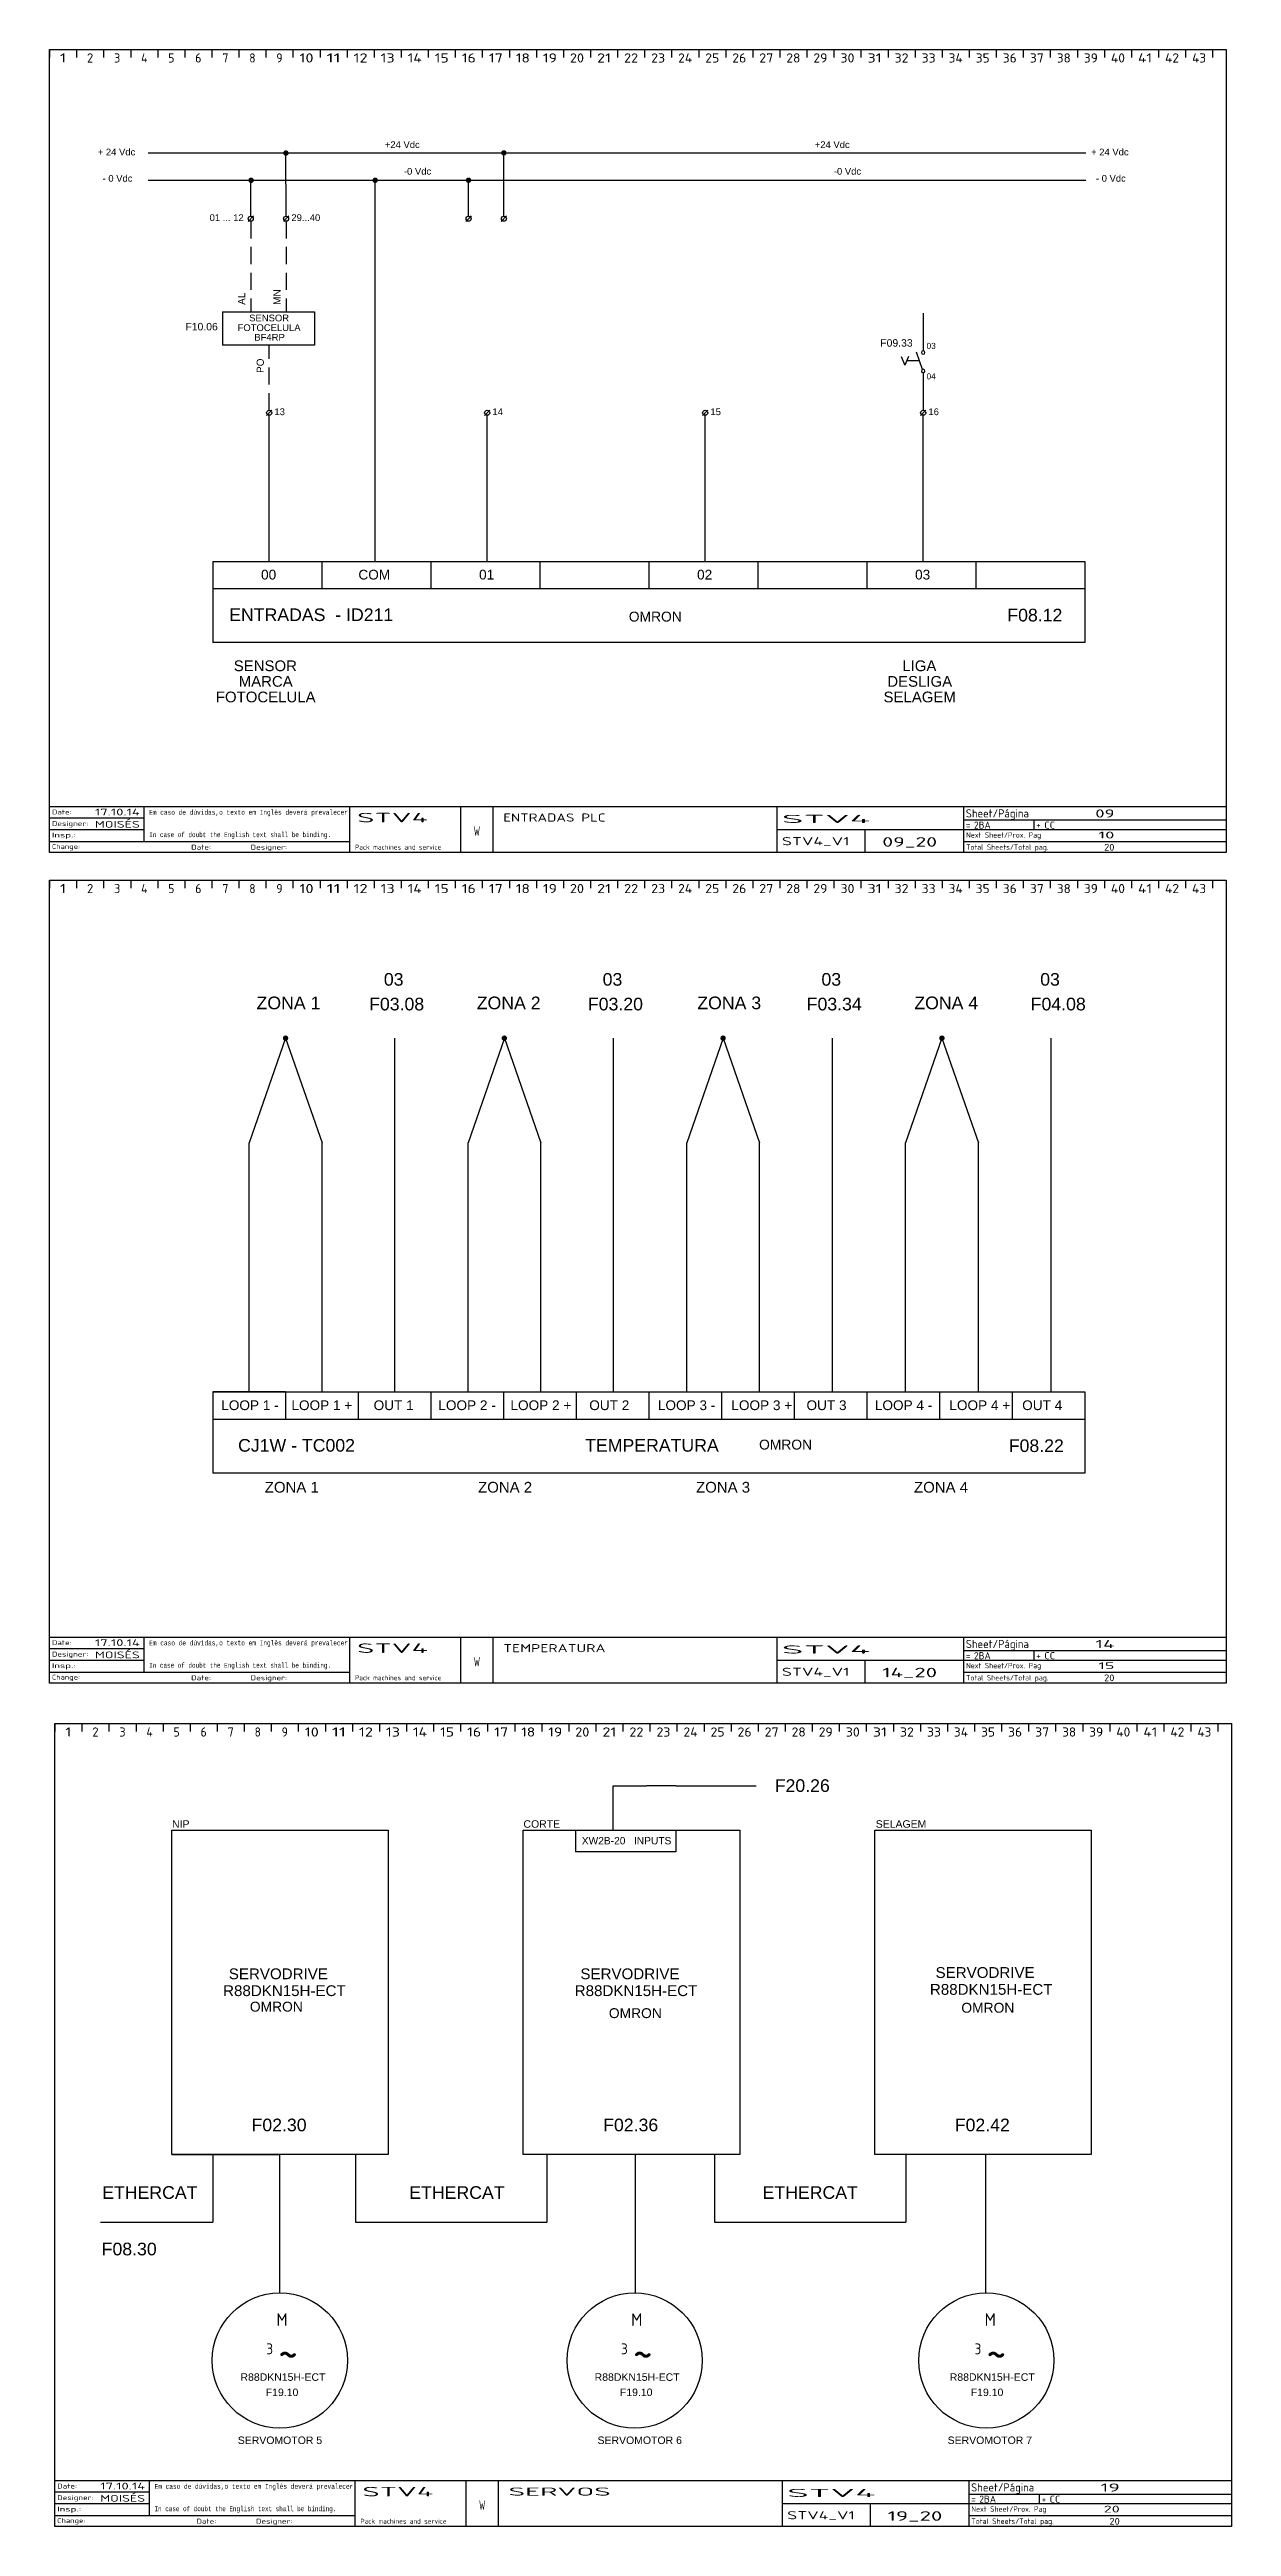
# Model space of a CAD drawing. Header units: millimetres. Extents: x 750 to 2990, y -243 to 998.
# Drawn here: x 2096 to 2533, y -242 to 674 of the extents above; entities that cross this region are included whole.
import ezdxf
from ezdxf.enums import TextEntityAlignment as Align

# ---------------------------------------------------------------- set-up
doc = ezdxf.new("R2010")
doc.units = ezdxf.units.MM
doc.linetypes.add('DASHED2', pattern=[9.525, 6.35, -3.175])
doc.linetypes.add('SOLID', pattern=[0])
for name, color, linetype in [('1', 3, 'Continuous'), ('3', 1, 'Continuous'), ('4', 6, 'DASHED2'), ('6', 7, 'Continuous')]:
    doc.layers.add(name, color=color, linetype=linetype)
doc.styles.add('MOJÚLU', font='arial.ttf')
doc.styles.add('MONOTXT', font='monotxt')
doc.styles.get("Standard").update_dxf_attribs({"font": 'ISOCP.SHX'})

msp = doc.modelspace()

# ---------------------------------------------------------------- texts
at = {"attachment_point": 1}
for s, width, insert, char_height in [('M', 7.3922, (2179.96, -163.12), 4.68), ('M', 7.3922, (2311.11, -163.12), 4.68), ('M', 7.3922, (2441.81, -163.12), 4.68), ('3', 7.7896, (2176.19, -174.29), 4), ('~', 10.1427, (2180.58, -172.77), 12), ('3', 7.7896, (2307.34, -174.29), 4), ('~', 10.1427, (2311.73, -172.77), 12), ('3', 7.7896, (2438.04, -174.29), 4), ('~', 10.1427, (2442.44, -172.77), 12)]:
    msp.add_mtext_dynamic_manual_height_columns(s, width=width, gutter_width=12.5, heights=[0], dxfattribs=dict(at, insert=insert, char_height=char_height))
at = {"layer": '1', "color": 0, "char_height": 2.5, "attachment_point": 1, "style": 'MOJÚLU'}
for s, insert, width in [('+24 Vdc', (2220.03, 640.32), 33.8847), ('+24 Vdc', (2378.99, 640.32), 33.8847), ('- 0 Vdc ', (2115.67, 627.86), 11.1415), ('-0 Vdc', (2227.08, 630.47), 33.8847), ('-0 Vdc', (2386.03, 630.47), 33.8847), ('- 0 Vdc ', (2482.93, 627.86), 11.1415), ('01 ... 12', (2155.23, 613.33), 14.8616), ('29...40', (2185.48, 613.33), 10.3826), ('13', (2179.21, 541.52), 10.3826), ('14', (2259.81, 541.52), 10.3826), ('15', (2340.41, 541.52), 10.3826), ('16', (2421.01, 541.52), 10.3826)]:
    msp.add_mtext(s, dxfattribs=dict(at, insert=insert, width=width))
at = {"layer": '6', "style": 'MOJÚLU'}
for p in [(2120.83, 636.41), (2488.09, 636.41)]:
    msp.add_text('+ 24 Vdc', height=2.5, dxfattribs=at).set_placement(p, align=Align.MIDDLE)
for s, p in [('AL', (2168.42, 579.82)), ('MN', (2181.48, 579.82)), ('PO', (2175.29, 554.63))]:
    msp.add_text(s, height=2.64, rotation=90, dxfattribs=at).set_placement(p)
for s, height, p in [('F10.06', 2.75, (2146.3, 570.39)), ('F09.33', 2.75, (2403.21, 564.36)), ('03', 2.2, (2420.32, 563.55)), ('04', 2.2, (2420.32, 552.28)), ('OMRON', 3.658, (2310.23, 462.67)), ('OMRON', 3.658, (2358.4, 156.38)), ('NIP', 2.772, (2141.35, 16.48)), ('CORTE', 2.772, (2271.28, 16.48)), ('SELAGEM', 2.772, (2401.52, 16.48)), ('SERVODRIVE', 4, (2162.34, -39.56)), ('SERVODRIVE', 4, (2292.34, -39.56)), ('SERVODRIVE', 4, (2423.65, -39.08)), ('SERVODRIVE', 4, (2423.65, -39.08)), ('R88DKN15H-ECT', 4, (2160.24, -45.8)), ('R88DKN15H-ECT', 4, (2290.24, -45.8)), ('R88DKN15H-ECT', 4, (2421.55, -45.32)), ('R88DKN15H-ECT', 4, (2421.55, -45.32)), ('OMRON', 3.658, (2170.12, -51.54)), ('OMRON', 3.658, (2302.85, -53.94)), ('OMRON', 3.658, (2433.18, -51.94)), ('R88DKN15H-ECT', 2.772, (2166.66, -188.12)), ('F19.10', 2.772, (2176, -193.75)), ('R88DKN15H-ECT', 2.772, (2297.6, -188.12)), ('F19.10', 2.772, (2306.94, -193.75)), ('R88DKN15H-ECT', 2.772, (2428.9, -188.12)), ('F19.10', 2.772, (2436.66, -193.75)), ('SERVOMOTOR 5', 2.772, (2165.66, -211.49)), ('SERVOMOTOR 6', 2.772, (2298.67, -211.49)), ('SERVOMOTOR 7', 2.772, (2428.12, -211.49))]:
    msp.add_text(s, height=height, dxfattribs=at).set_placement(p)
at = {"layer": '6', "linetype": 'DASHED2', "style": 'MOJÚLU'}
for s, p in [('FOTOCELULA', (2165.59, 572.62)), ('SENSOR', (2169.88, 576.22)), ('BF4RP', (2171.79, 569.08))]:
    msp.add_text(s, height=2.5, dxfattribs=at).set_placement(p, align=Align.TOP_LEFT)
at = {"layer": '6', "style": 'MOJÚLU'}
for s, height, p in [('00', 3.6, (2174.27, 481.82)), ('COM', 3.6, (2210.26, 481.82)), ('01', 3.6, (2254.87, 481.82)), ('02', 3.6, (2335.47, 481.82)), ('03', 3.6, (2416.07, 481.82)), ('ENTRADAS  - ID211', 4.68, (2162.48, 467.53)), ('F08.12', 4.68, (2450.18, 467.4)), ('   03', 4.68, (2214.22, 332.65)), ('   03', 4.68, (2295.11, 332.65)), ('   03', 4.68, (2376, 332.65)), ('   03', 4.68, (2456.89, 332.65)), ('ZONA 1', 4.68, (2172.59, 323.94)), ('F03.08', 4.68, (2214.22, 323.51)), ('ZONA 2', 4.68, (2254.01, 323.94)), ('F03.20', 4.68, (2295.11, 323.51)), ('ZONA 3', 4.68, (2335.55, 323.94)), ('F03.34', 4.68, (2376, 323.51)), ('ZONA 4', 4.68, (2415.79, 323.94)), ('F04.08', 4.68, (2458.82, 323.51)), ('LOOP 1 - ', 3.6, (2159.55, 174.57)), ('LOOP 1 - ', 3.6, (2159.55, 174.57)), ('LOOP 1 + ', 3.6, (2185.49, 174.57)), ('LOOP 1 + ', 3.6, (2185.49, 174.57)), ('OUT 1', 3.6, (2215.89, 174.57)), ('OUT 1', 3.6, (2215.89, 174.57)), ('LOOP 2 - ', 3.6, (2239.81, 174.57)), ('LOOP 2 + ', 3.6, (2266.47, 174.57)), ('OUT 2 ', 3.6, (2295.61, 174.57)), ('OUT 2 ', 3.6, (2295.61, 174.57)), ('LOOP 3 - ', 3.6, (2320.98, 174.57)), ('LOOP 3 + ', 3.6, (2348.14, 174.57)), ('OUT 3 ', 3.6, (2375.93, 174.57)), ('OUT 3 ', 3.6, (2375.93, 174.57)), ('LOOP 4 - ', 3.6, (2401.2, 174.57)), ('LOOP 4 + ', 3.6, (2428.74, 174.57)), ('OUT 4 ', 3.6, (2455.68, 174.57)), ('OUT 4 ', 3.6, (2455.68, 174.57)), ('CJ1W - TC002', 4.68, (2165.77, 160.27)), ('CJ1W - TC002', 4.68, (2165.77, 160.27)), ('TEMPERATURA', 4.68, (2294.09, 160.27)), ('TEMPERATURA', 4.68, (2294.09, 160.27)), ('F08.22', 4.68, (2450.71, 160.15)), ('F08.22', 4.68, (2450.71, 160.15)), ('F20.26', 4.68, (2364.19, 34.41)), ('XW2B-20   INPUTS', 2.7, (2292.85, 13.04)), ('F02.30', 4.68, (2170.75, -91.13)), ('F02.36', 4.68, (2300.75, -91.13)), ('F02.42', 4.68, (2430.75, -91.13)), ('ETHERCAT', 4.68, (2115.53, -116.12)), ('ETHERCAT', 4.68, (2229.07, -116.12)), ('ETHERCAT', 4.68, (2359.69, -116.12)), ('F08.30', 4.68, (2115.34, -137.02))]:
    msp.add_text(s, height=height, dxfattribs=at).set_placement(p, align=Align.TOP_LEFT)
for s, p in [('SENSOR', (2175.85, 444.32)), ('MARCA', (2175.99, 438.56)), ('DESLIGA', (2417.79, 438.56)), ('LIGA', (2417.65, 444.32)), ('FOTOCELULA', (2175.99, 432.79)), ('SELAGEM', (2417.79, 432.79)), ('ZONA 1', (2185.63, 140.46)), ('ZONA 2', (2264.5, 140.46)), ('ZONA 3', (2345.08, 140.46)), ('ZONA 4', (2425.66, 140.46))]:
    msp.add_text(s, height=3.96, dxfattribs=at).set_placement(p, align=Align.CENTER)

# ---------------------------------------------------------------- blocks, each defined once
blk = doc.blocks.new('a4 legenda')
at = {"color": 1, "linetype": 'SOLID'}
for p, q in [((-435, 0), (-435, 297)), ((-435, 297), (-435, 294.03)), ((-435, 297), (0, 297)), ((-425, 297), (-425, 294.03)), ((-415, 297), (-415, 294.03)), ((-405, 297), (-405, 294.03)), ((-395, 297), (-395, 294.03)), ((-385, 297), (-385, 294.03)), ((-375, 297), (-375, 294.03)), ((-365, 297), (-365, 294.03)), ((-355, 297), (-355, 294.03)), ((-345, 297), (-345, 294.03)), ((-335, 297), (-335, 294.03)), ((-325, 297), (-325, 294.03)), ((-315, 297), (-315, 294.03)), ((-305, 297), (-305, 294.03)), ((-295, 297), (-295, 294.03)), ((-285, 297), (-285, 294.03)), ((-275, 297), (-275, 294.03)), ((-265, 297), (-265, 294.03)), ((-255, 297), (-255, 294.03)), ((-245, 297), (-245, 294.03)), ((-235, 297), (-235, 294.03)), ((-225, 297), (-225, 294.03)), ((-215, 297), (-215, 294.03)), ((-205, 297), (-205, 294.03)), ((-195, 297), (-195, 294.03)), ((-185, 297), (-185, 294.03)), ((-175, 297), (-175, 294.03)), ((-165, 297), (-165, 294.03)), ((-155, 297), (-155, 294.03)), ((-145, 297), (-145, 294.03)), ((-135, 297), (-135, 294.03)), ((-125, 297), (-125, 294.03)), ((-115, 297), (-115, 294.03)), ((-105, 297), (-105, 294.03)), ((-95, 297), (-95, 294.03)), ((-85, 297), (-85, 294.03)), ((-75, 297), (-75, 294.03)), ((-65, 297), (-65, 294.03)), ((-55, 297), (-55, 294.03)), ((-45, 297), (-45, 294.03)), ((-35, 297), (-35, 294.03)), ((-25, 297), (-25, 294.03)), ((-15, 297), (-15, 294.03)), ((-5, 297), (-5, 294.03)), ((0, 297), (0, 0)), ((-435, 17), (0, 17)), ((-435, 12.75), (-400, 12.75)), ((-400, 4), (-400, 17)), ((-324, 0), (-324, 17)), ((-283, 0), (-283, 17)), ((-271, 0), (-271, 17)), ((-166, 0), (-166, 17)), ((-97, 0), (-97, 17)), ((-97, 12), (0, 12)), ((-71, 8.5), (-71, 12)), ((-435, 8.5), (-400, 8.5)), ((-435, 4), (-324, 4)), ((0, 0), (-435, 0)), ((-165.8, 8.5), (0, 8.5)), ((-133.5, 0), (-133.5, 8.5)), ((-97, 4), (0, 4))]:
    blk.add_line(p, q, dxfattribs=at)
for s, width, p, p2 in [('1', 1.933331, (-431.1484, 292.19), (-428.8516, 292.19)), ('2', 1.109181, (-421.1484, 292.19), (-418.8516, 292.19)), ('3', 1.144135, (-411.1484, 292.19), (-408.8516, 292.19)), ('4', 1.041024, (-401.1484, 292.19), (-398.8516, 292.19)), ('5', 1.144135, (-391.1484, 292.19), (-388.8516, 292.19)), ('6', 1.128517, (-381.1484, 292.19), (-378.8516, 292.19)), ('7', 1.230301, (-371.1484, 292.19), (-368.8516, 292.19)), ('8', 1.230301, (-361.1484, 292.19), (-358.8516, 292.19)), ('9', 1.088599, (-351.1484, 292.19), (-348.8516, 292.19)), ('10', 1.454463, (-342.5938, 292.19), (-337.4062, 292.19)), ('11', 1.798176, (-332.594, 292.19), (-327.406, 292.19)), ('12', 1.376908, (-322.594, 292.19), (-317.406, 292.19)), ('13', 1.400421, (-312.594, 292.19), (-307.406, 292.19)), ('14', 1.329086, (-302.594, 292.19), (-297.406, 292.19)), ('15', 1.400421, (-292.594, 292.19), (-287.406, 292.19)), ('16', 1.389997, (-282.594, 292.19), (-277.406, 292.19)), ('17', 1.455666, (-272.594, 292.19), (-267.406, 292.19)), ('18', 1.455666, (-262.594, 292.19), (-257.406, 292.19)), ('19', 1.362748, (-252.594, 292.19), (-247.406, 292.19)), ('20', 1.22199, (-242.594, 292.19), (-237.406, 292.19)), ('21', 1.455666, (-232.594, 292.19), (-227.406, 292.19)), ('22', 1.166703, (-222.594, 292.19), (-217.406, 292.19)), ('23', 1.18354, (-212.594, 292.19), (-207.406, 292.19)), ('24', 1.132185, (-202.594, 292.19), (-197.406, 292.19)), ('25', 1.18354, (-192.594, 292.19), (-187.406, 292.19)), ('26', 1.176086, (-182.594, 292.19), (-177.406, 292.19)), ('27', 1.222759, (-172.594, 292.19), (-167.406, 292.19)), ('28', 1.222759, (-162.594, 292.19), (-157.406, 292.19)), ('29', 1.15652, (-152.594, 292.19), (-147.406, 292.19)), ('30', 1.22199, (-142.594, 292.19), (-137.406, 292.19)), ('31', 1.455666, (-132.594, 292.19), (-127.406, 292.19)), ('32', 1.166703, (-122.594, 292.19), (-117.406, 292.19)), ('33', 1.18354, (-112.594, 292.19), (-107.406, 292.19)), ('34', 1.132185, (-102.594, 292.19), (-97.406, 292.19)), ('35', 1.18354, (-92.594, 292.19), (-87.406, 292.19)), ('36', 1.176086, (-82.594, 292.19), (-77.406, 292.19)), ('37', 1.222759, (-72.594, 292.19), (-67.406, 292.19)), ('38', 1.222759, (-62.594, 292.19), (-57.406, 292.19)), ('39', 1.15652, (-52.594, 292.19), (-47.406, 292.19)), ('40', 1.131525, (-42.594, 292.19), (-37.406, 292.19)), ('41', 1.329086, (-32.594, 292.19), (-27.406, 292.19)), ('42', 1.083961, (-22.594, 292.19), (-17.406, 292.19)), ('43', 1.098481, (-12.594, 292.19), (-7.406, 292.19))]:
    blk.add_text(s, height=3.39429, dxfattribs=dict(at, width=width)).set_placement(p, p2, align=Align.FIT)
for tag, height, width, p, p2 in [('(142) ', 1.8, 1.384181, (-434.15225, 14.04), (-426.80225, 14.04)), ('(141) ', 1.8, 1.399341, (-434.15225, 9.78), (-420.6703, 9.78)), ('(135) Drawn Date', 2.5, 1.427604, (-418.2115, 13.6667), (-401.6156, 13.6667)), ('(134) Drawn by', 2.5, 1.52606, (-418.2115, 9.16667), (-401.6156, 9.16667)), ('(132) Project Descr. 4', 3.5, 0.71218, (-278.184, 6.13333), (-275.816, 6.13333)), ('(126) Page Descr. 2', 2.5, 1.274498, (-267.211, 7.16667), (-235.711, 7.16667)), ('(133) Page Descr. 1', 3, 1.16129, (-267.254, 11.4), (-229.454, 11.4)), ('(117) Project ', 3, 1.11732, (-164.254, 10.9), (-131.564, 10.9)), ('(121) ', 2.6, 1.23007, (-96.22, 8.81333), (-94.461, 8.81333)), ('(127) ', 3, 0.973466, (-96.247, 12.9416), (-72.924, 12.9416)), ('(120) Installation Name', 2.6, 1.057778, (-93.22, 8.81333), (-87.032, 8.81333)), ('(123) ', 2.6, 1.23007, (-70.22, 8.81333), (-68.461, 8.81333)), ('(122) Location Name', 2.6, 1.222769, (-67.22, 8.81333), (-63.246, 8.81333)), ('(130) Current Project Page', 3, 1.220513, (-48.386, 12.9), (-41.246, 12.9)), ('(140) ', 1.8, 1.730061, (-434.15225, 5.54), (-425.26925, 5.54)), ('(139) ', 1.8, 1.330262, (-434.15225, 1.28), (-423.7363, 1.28)), ('(136) ', 1.8, 1.384162, (-382.6522, 1.04), (-375.3023, 1.04)), ('(137) ', 1.8, 1.399336, (-360.6522, 1.04), (-347.1703, 1.04)), ('(138) ', 1.8, 1.477527, (-322.052, 1.04), (-290.174, 1.04)), ('(116) Project Description', 3, 1.134799, (-164.254, 2.65), (-139.229, 2.65)), ('(118) Drawing Number', 3.5, 1.218286, (-127.127, 2.13333), (-106.873, 2.13333)), ('(128) ', 2, 1.069362, (-96.165, 5.46104), (-68.391, 5.46104)), ('(119) ', 2, 1.061557, (-96.165, 0.96104), (-65.693, 0.96104)), ('(131) Current Project Page', 2.5, 1.220513, (-47.239, 5.16667), (-41.289, 5.16667)), ('(129) Number of pages in installation', 2.5, 1.16636, (-45.109, 0.66667), (-41.289, 0.66667))]:
    blk.add_attdef(tag, text='', height=height, dxfattribs=dict(at, width=width)).set_placement(p, p2, align=Align.FIT)
at = {"color": 1, "linetype": 'SOLID', "style": 'MONOTXT'}
for tag, width, p, p2 in [('(114) ', 0.760706, (-398.1522, 13.92), (-324.668, 13.92)), ('(115) ', 0.74678, (-398.1522, 5.65), (-330.942, 5.65))]:
    blk.add_attdef(tag, text='', height=1.8, dxfattribs=dict(at, width=width)).set_placement(p, p2, align=Align.FIT)
at = {"color": 2, "linetype": 'SOLID'}
for tag, width, p, p2 in [('(124) ', 1.179528, (-321.296, 11.1333), (-295.081, 11.1333)), ('(125) ', 1.189122, (-321.296, 5.18333), (-304.024, 5.18333))]:
    blk.add_attdef(tag, text='', height=3.5, dxfattribs=dict(at, width=width)).set_placement(p, p2, align=Align.FIT)
blk = doc.blocks.new('*U16')
at = {"layer": '1', "color": 0}
blk.add_line((0, 5), (0, -5), dxfattribs=at)
blk = doc.blocks.new('*U17')
at = {"color": 0, "linetype": 'ByBlock', "lineweight": -2, "transparency": 16777216}
for p in [(0, 0), (26.86, 0), (53.72, 0), (80.58, 0), (107.44, 0), (134.3, 0), (161.16, 0), (188.02, 0), (214.88, 0), (241.74, 0), (268.6, 0)]:
    blk.add_blockref('*U16', p, dxfattribs=at)
blk = doc.blocks.new('*U18')
at = {"layer": '1', "color": 0}
blk.add_line((0, 5), (0, -5), dxfattribs=at)
blk = doc.blocks.new('*U19')
at = {"color": 0, "linetype": 'ByBlock', "lineweight": -2, "transparency": 16777216}
for p in [(0, 0), (26.86, 0), (53.72, 0), (80.58, 0), (107.44, 0), (134.3, 0), (161.16, 0), (188.02, 0), (214.88, 0), (241.74, 0), (268.6, 0)]:
    blk.add_blockref('*U18', p, dxfattribs=at)
blk = doc.blocks.new('*U31')
for p, q in [((-40, 60), (40, 60)), ((-40, -60), (-40, 60)), ((40, 60), (40, -60)), ((40, -60), (-40, -60))]:
    blk.add_line(p, q)
blk = doc.blocks.new('*U32')
at = {"color": 0, "linetype": 'ByBlock', "lineweight": -2, "transparency": 16777216}
for p in [(0, 0), (130, 0), (260, 0)]:
    blk.add_blockref('*U31', p, dxfattribs=at)
blk = doc.blocks.new('*U35')
for p, q in [((-0.04, 65.16), (-13.46, 26.44)), ((-0.04, 65.16), (13.46, 26.44)), ((-13.46, -65.69), (-13.46, 26.44)), ((13.46, -65.69), (13.46, 26.44))]:
    blk.add_line(p, q)
at = {"layer": '6', "const_width": 1}
blk.add_lwpolyline([(-0.55, 65.19, 1), (0.45, 65.19, 1)], format="xyb", close=True, dxfattribs=at)
blk = doc.blocks.new('*U36')
at = {"color": 0, "linetype": 'ByBlock', "lineweight": -2, "transparency": 16777216}
for p in [(0, 0), (80.89, 0), (161.78, 0), (242.67, 0)]:
    blk.add_blockref('*U35', p, dxfattribs=at)
blk = doc.blocks.new('*U37')
blk.add_line((0, -65.44), (0, 65.44))
blk = doc.blocks.new('*U38')
at = {"color": 0, "linetype": 'ByBlock', "lineweight": -2, "transparency": 16777216}
for p in [(0, 0), (80.89, 0), (161.78, 0), (242.67, 0)]:
    blk.add_blockref('*U37', p, dxfattribs=at)

# ---------------------------------------------------------------- linework, layer by layer
for p, q in [((2216.46, 484.92), (2216.46, 625.9)), ((2417.72, 559.11), (2412.97, 559.11)), ((2183.34, 177.67), (2156.48, 177.67)), ((2156.48, 177.67), (2169.91, 177.67)), ((2183.34, 177.67), (2156.48, 177.67)), ((2156.48, 177.67), (2169.91, 177.67)), ((2183.34, 177.67), (2196.84, 177.67)), ((2210.2, 177.67), (2223.7, 177.67)), ((2304.43, 15.59), (2304.43, 32.03)), ((2304.43, 32.03), (2316.78, 32.03)), ((2327.59, 32.03), (2316.78, 32.03)), ((2327.59, 32.03), (2357.38, 32.03)), ((2290.53, 15.59), (2290.53, 7.59)), ((2327.59, 15.59), (2327.59, 7.59)), ((2327.59, 7.59), (2290.53, 7.59)), ((2141.22, -104.41), (2181.22, -104.41)), ((2156.43, -104.41), (2156.43, -129.4)), ((2181.22, -155.47), (2181.22, -104.41)), ((2209.2, -104.41), (2209.2, -129.4)), ((2279.98, -104.41), (2279.98, -129.4)), ((2312.74, -155.47), (2312.74, -104.41)), ((2341.93, -104.41), (2341.93, -129.4)), ((2412.71, -104.41), (2412.71, -129.4)), ((2442.19, -155.47), (2442.19, -104.41)), ((2114.91, -129.4), (2156.43, -129.4)), ((2209.2, -129.4), (2279.98, -129.4)), ((2341.93, -129.4), (2412.71, -129.4))]:
    msp.add_line(p, q)
for centre in [(2181.22, -180.61), (2312.38, -180.61), (2442.41, -180.61)]:
    msp.add_circle(centre, 25)
at = {"layer": '1', "color": 0}
for p, q in [((2479.17, 635.9), (2132.53, 635.9)), ((2183.53, 612.64), (2183.47, 636.15)), ((2264.04, 612.64), (2263.98, 636.15)), ((2419.13, 562.86), (2419.13, 576.69)), ((2419.06, 554.67), (2419.06, 540.83)), ((2156.48, 484.92), (2478.88, 484.92)), ((2156.48, 484.92), (2156.48, 454.92)), ((2196.78, 484.92), (2196.78, 474.92)), ((2237.08, 484.92), (2237.08, 474.92)), ((2277.38, 484.92), (2277.38, 474.92)), ((2317.68, 484.92), (2317.68, 474.92)), ((2357.98, 484.92), (2357.98, 474.92)), ((2398.28, 484.92), (2398.28, 474.92)), ((2438.58, 484.92), (2438.58, 474.92)), ((2478.88, 484.92), (2478.88, 454.92)), ((2156.48, 474.92), (2478.88, 474.92)), ((2478.88, 454.92), (2156.48, 454.92)), ((2156.48, 177.67), (2478.88, 177.67)), ((2156.48, 177.67), (2156.48, 147.67)), ((2156.48, 177.67), (2478.88, 177.67)), ((2156.48, 177.67), (2156.48, 147.67)), ((2478.88, 177.67), (2478.88, 147.67)), ((2478.88, 177.67), (2478.88, 147.67)), ((2156.48, 167.67), (2478.88, 167.67)), ((2156.48, 167.67), (2478.88, 167.67)), ((2478.88, 147.67), (2156.48, 147.67)), ((2478.88, 147.67), (2156.48, 147.67))]:
    msp.add_line(p, q, dxfattribs=at)
at = {"layer": '1'}
for p, q in [((2160.01, 577.3), (2193.97, 577.3)), ((2160.01, 577.3), (2160.01, 564.95)), ((2193.97, 577.3), (2193.97, 564.95)), ((2193.97, 564.95), (2160.01, 564.95)), ((2410.99, 560.66), (2412.31, 557.55)), ((2413.63, 560.66), (2412.31, 557.55)), ((2418.82, 555.94), (2416.63, 562.27))]:
    msp.add_line(p, q, dxfattribs=at)
at = {"layer": '3'}
for p, q in [((2169.81, 611.04), (2169.48, 610.71)), ((2171.46, 612.69), (2171.13, 612.36)), ((2182.87, 611.04), (2182.54, 610.71)), ((2184.52, 612.69), (2184.19, 612.36)), ((2250.32, 611.04), (2249.99, 610.71)), ((2251.97, 612.69), (2251.64, 612.36)), ((2263.38, 611.04), (2263.05, 610.71)), ((2265.03, 612.69), (2264.7, 612.36)), ((2178.26, 540.89), (2176.27, 538.9)), ((2258.86, 540.89), (2256.87, 538.9)), ((2339.46, 540.89), (2337.47, 538.9)), ((2420.06, 540.89), (2418.07, 538.9))]:
    msp.add_line(p, q, dxfattribs=at)
for centre in [(2170.47, 611.7), (2183.53, 611.7), (2250.98, 611.7), (2264.04, 611.7), (2177.26, 539.89), (2257.86, 539.89), (2338.46, 539.89), (2419.06, 539.89)]:
    msp.add_circle(centre, 0.937, dxfattribs=at)
at = {"layer": '4'}
for p, q in [((2170.47, 610.76), (2170.47, 577.3)), ((2183.53, 610.76), (2183.53, 577.3)), ((2177.26, 540.83), (2177.26, 564.95))]:
    msp.add_line(p, q, dxfattribs=at)
at = {"layer": '6'}
for p, q in [((2132.53, 625.9), (2479.17, 625.9)), ((2170.47, 612.64), (2170.47, 625.8)), ((2250.98, 612.64), (2250.98, 625.8))]:
    msp.add_line(p, q, dxfattribs=at)
at = {"layer": '6', "color": 1}
for p, q in [((2169.81, 611.04), (2171.13, 612.36)), ((2182.87, 611.04), (2184.19, 612.36)), ((2250.32, 611.04), (2251.64, 612.36)), ((2263.38, 611.04), (2264.7, 612.36))]:
    msp.add_line(p, q, dxfattribs=at)
at = {"layer": '6', "color": 0}
for p, q in [((2177.26, 484.92), (2177.26, 538.96)), ((2257.86, 484.92), (2257.86, 538.96)), ((2338.46, 484.92), (2338.46, 538.96)), ((2419.06, 484.92), (2419.06, 538.96))]:
    msp.add_line(p, q, dxfattribs=at)
at = {"layer": '6', "const_width": 1}
for points in [[(2182.97, 635.97, 1), (2183.97, 635.97, 1)], [(2263.53, 636.04, 1), (2264.53, 636.04, 1)], [(2170.08, 625.9, 1), (2171.08, 625.9, 1)], [(2215.96, 625.9, 1), (2216.96, 625.9, 1)], [(2250.49, 625.93, 1), (2251.49, 625.93, 1)]]:
    msp.add_lwpolyline(points, format="xyb", close=True, dxfattribs=at)
at = {"layer": '6'}
for centre, start, end in [((2419.06, 562.2), 90.00013, 180), ((2419.06, 562.2), 180, 269.9999), ((2419.06, 562.2), 0, 89.9999), ((2419.06, 562.2), 270.0001, 0), ((2419.06, 555.33), 90.00013, 180), ((2419.06, 555.33), 180, 269.9999), ((2419.06, 555.33), 0, 89.9999), ((2419.06, 555.33), 270.0001, 0)]:
    msp.add_arc(centre, 0.66, start, end, dxfattribs=at)

# ---------------------------------------------------------------- block references
ref = msp.add_blockref('a4 legenda', (2531.07, 377.27))
ref.add_attrib('(142) ', 'Date:', dxfattribs={"color": 1, "linetype": 'SOLID', "height": 1.8, "width": 1.384181}).set_placement((2096.92, 391.31), (2104.27, 391.31), align=Align.FIT)
ref.add_attrib('(141) ', 'Designer:', dxfattribs={"color": 1, "linetype": 'SOLID', "height": 1.8, "width": 1.399341}).set_placement((2096.92, 387.05), (2110.4, 387.05), align=Align.FIT)
ref.add_attrib('(140) ', 'Insp.:', dxfattribs={"color": 1, "linetype": 'SOLID', "height": 1.8, "width": 1.730061}).set_placement((2096.92, 382.81), (2105.8, 382.81), align=Align.FIT)
ref.add_attrib('(139) ', 'Change:', dxfattribs={"color": 1, "linetype": 'SOLID', "height": 1.8, "width": 1.330262}).set_placement((2096.92, 378.55), (2107.34, 378.55), align=Align.FIT)
ref.add_attrib('(138) ', 'Pack machines and service', dxfattribs={"color": 1, "linetype": 'SOLID', "height": 1.8, "width": 1.138541}).set_placement((2209.02, 378.31), (2240.9, 378.31), align=Align.FIT)
ref.add_attrib('(137) ', 'Designer:', dxfattribs={"color": 1, "linetype": 'SOLID', "height": 1.8, "width": 1.399336}).set_placement((2170.42, 378.31), (2183.9, 378.31), align=Align.FIT)
ref.add_attrib('(136) ', 'Date:', dxfattribs={"color": 1, "linetype": 'SOLID', "height": 1.8, "width": 1.384162}).set_placement((2148.42, 378.31), (2155.77, 378.31), align=Align.FIT)
ref.add_attrib('(135) Drawn Date', '17.10.14', dxfattribs={"color": 1, "linetype": 'SOLID', "height": 2.5, "width": 1.599605}).set_placement((2112.86, 390.93), (2129.46, 390.93), align=Align.FIT)
ref.add_attrib('(134) Drawn by', 'MOISÉS', dxfattribs={"color": 1, "linetype": 'SOLID', "height": 2.5, "width": 1.584483}).set_placement((2112.86, 386.43), (2129.46, 386.43), align=Align.FIT)
ref.add_attrib('(133) Page Descr. 1', 'ENTRADAS PLC', dxfattribs={"color": 1, "linetype": 'SOLID', "height": 3, "width": 1.407821}).set_placement((2263.82, 388.67), (2301.62, 388.67), align=Align.FIT)
ref.add_attrib('(132) Project Descr. 4', 'W', dxfattribs={"color": 1, "linetype": 'SOLID', "height": 3.5, "width": 0.71218}).set_placement((2252.89, 383.4), (2255.26, 383.4), align=Align.FIT)
ref.add_attrib('(131) Current Project Page', '10', dxfattribs={"color": 1, "linetype": 'SOLID', "height": 2.5, "width": 2.264968}).set_placement((2483.83, 382.43), (2489.78, 382.43), align=Align.FIT)
ref.add_attrib('(130) Current Project Page', '09', dxfattribs={"color": 1, "linetype": 'SOLID', "height": 3, "width": 1.800856}).set_placement((2482.69, 390.17), (2489.83, 390.17), align=Align.FIT)
ref.add_attrib('(129) Number of pages in installation', '20', dxfattribs={"color": 1, "linetype": 'SOLID', "height": 2.5, "width": 1.22163}).set_placement((2485.96, 377.93), (2489.78, 377.93), align=Align.FIT)
ref.add_attrib('(128) ', 'Next Sheet/Prox. Pag', dxfattribs={"color": 1, "linetype": 'SOLID', "height": 2, "width": 1.069362}).set_placement((2434.91, 382.73), (2462.68, 382.73), align=Align.FIT)
ref.add_attrib('(127) ', 'Sheet/Página', dxfattribs={"color": 1, "linetype": 'SOLID', "height": 3, "width": 0.973466}).set_placement((2434.83, 390.21), (2458.15, 390.21), align=Align.FIT)
ref.add_attrib('(124) ', 'STV4', dxfattribs={"color": 2, "linetype": 'SOLID', "height": 3.5, "width": 2.377778}).set_placement((2209.78, 388.4), (2235.99, 388.4), align=Align.FIT)
ref.add_attrib('(123) ', '+', dxfattribs={"color": 1, "linetype": 'SOLID', "height": 2.6, "width": 1.23007}).set_placement((2460.85, 386.08), (2462.61, 386.08), align=Align.FIT)
ref.add_attrib('(122) Location Name', 'CC', dxfattribs={"color": 1, "linetype": 'SOLID', "height": 2.6, "width": 1.222769}).set_placement((2463.85, 386.08), (2467.83, 386.08), align=Align.FIT)
ref.add_attrib('(121) ', '=', dxfattribs={"color": 1, "linetype": 'SOLID', "height": 2.6, "width": 1.23007}).set_placement((2434.85, 386.08), (2436.61, 386.08), align=Align.FIT)
ref.add_attrib('(120) Installation Name', '2BA', dxfattribs={"color": 1, "linetype": 'SOLID', "height": 2.6, "width": 1.057778}).set_placement((2437.85, 386.08), (2444.04, 386.08), align=Align.FIT)
ref.add_attrib('(119) ', 'Total Sheets/Total pag.', dxfattribs={"color": 1, "linetype": 'SOLID', "height": 2, "width": 1.061557}).set_placement((2434.91, 378.23), (2465.38, 378.23), align=Align.FIT)
ref.add_attrib('(118) Drawing Number', '09_20', dxfattribs={"color": 1, "linetype": 'SOLID', "height": 3.5, "width": 1.541402}).set_placement((2403.95, 379.4), (2424.2, 379.4), align=Align.FIT)
ref.add_attrib('(117) Project ', 'STV4', dxfattribs={"color": 1, "linetype": 'SOLID', "height": 3, "width": 3.459259}).set_placement((2366.82, 388.17), (2399.51, 388.17), align=Align.FIT)
ref.add_attrib('(116) Project Description', 'STV4_V1', dxfattribs={"color": 1, "linetype": 'SOLID', "height": 3, "width": 1.476401}).set_placement((2366.82, 379.92), (2391.84, 379.92), align=Align.FIT)
ref.add_attrib('(115) ', 'In case of doubt the English text shall be binding.', dxfattribs={"color": 1, "linetype": 'SOLID', "height": 1.8, "style": 'MONOTXT', "width": 0.74678}).set_placement((2132.92, 382.92), (2200.13, 382.92), align=Align.FIT)
ref.add_attrib('(114) ', 'Em caso de dúvidas,o texto em Inglês deverá prevalecer', dxfattribs={"color": 1, "linetype": 'SOLID', "height": 1.8, "style": 'MONOTXT', "width": 0.760706}).set_placement((2132.92, 391.19), (2206.4, 391.19), align=Align.FIT)
ref = msp.add_blockref('a4 legenda', (2531.07, 70.01))
ref.add_attrib('(142) ', 'Date:', dxfattribs={"color": 1, "linetype": 'SOLID', "height": 1.8, "width": 1.384181}).set_placement((2096.92, 84.05), (2104.27, 84.05), align=Align.FIT)
ref.add_attrib('(141) ', 'Designer:', dxfattribs={"color": 1, "linetype": 'SOLID', "height": 1.8, "width": 1.399341}).set_placement((2096.92, 79.79), (2110.4, 79.79), align=Align.FIT)
ref.add_attrib('(140) ', 'Insp.:', dxfattribs={"color": 1, "linetype": 'SOLID', "height": 1.8, "width": 1.730061}).set_placement((2096.92, 75.55), (2105.8, 75.55), align=Align.FIT)
ref.add_attrib('(139) ', 'Change:', dxfattribs={"color": 1, "linetype": 'SOLID', "height": 1.8, "width": 1.330262}).set_placement((2096.92, 71.29), (2107.34, 71.29), align=Align.FIT)
ref.add_attrib('(138) ', 'Pack machines and service', dxfattribs={"color": 1, "linetype": 'SOLID', "height": 1.8, "width": 1.138541}).set_placement((2209.02, 71.05), (2240.9, 71.05), align=Align.FIT)
ref.add_attrib('(137) ', 'Designer:', dxfattribs={"color": 1, "linetype": 'SOLID', "height": 1.8, "width": 1.399336}).set_placement((2170.42, 71.05), (2183.9, 71.05), align=Align.FIT)
ref.add_attrib('(136) ', 'Date:', dxfattribs={"color": 1, "linetype": 'SOLID', "height": 1.8, "width": 1.384162}).set_placement((2148.42, 71.05), (2155.77, 71.05), align=Align.FIT)
ref.add_attrib('(135) Drawn Date', '17.10.14', dxfattribs={"color": 1, "linetype": 'SOLID', "height": 2.5, "width": 1.599605}).set_placement((2112.86, 83.68), (2129.46, 83.68), align=Align.FIT)
ref.add_attrib('(134) Drawn by', 'MOISÉS', dxfattribs={"color": 1, "linetype": 'SOLID', "height": 2.5, "width": 1.584483}).set_placement((2112.86, 79.18), (2129.46, 79.18), align=Align.FIT)
ref.add_attrib('(133) Page Descr. 1', 'TEMPERATURA', dxfattribs={"color": 1, "linetype": 'SOLID', "height": 3, "width": 1.44}).set_placement((2263.82, 81.41), (2301.62, 81.41), align=Align.FIT)
ref.add_attrib('(132) Project Descr. 4', 'W', dxfattribs={"color": 1, "linetype": 'SOLID', "height": 3.5, "width": 0.71218}).set_placement((2252.89, 76.15), (2255.26, 76.15), align=Align.FIT)
ref.add_attrib('(131) Current Project Page', '15', dxfattribs={"color": 1, "linetype": 'SOLID', "height": 2.5, "width": 2.180643}).set_placement((2483.83, 75.18), (2489.78, 75.18), align=Align.FIT)
ref.add_attrib('(130) Current Project Page', '14', dxfattribs={"color": 1, "linetype": 'SOLID', "height": 3, "width": 2.069565}).set_placement((2482.69, 82.91), (2489.83, 82.91), align=Align.FIT)
ref.add_attrib('(129) Number of pages in installation', '20', dxfattribs={"color": 1, "linetype": 'SOLID', "height": 2.5, "width": 1.22163}).set_placement((2485.96, 70.68), (2489.78, 70.68), align=Align.FIT)
ref.add_attrib('(128) ', 'Next Sheet/Prox. Pag', dxfattribs={"color": 1, "linetype": 'SOLID', "height": 2, "width": 1.069362}).set_placement((2434.91, 75.47), (2462.68, 75.47), align=Align.FIT)
ref.add_attrib('(127) ', 'Sheet/Página', dxfattribs={"color": 1, "linetype": 'SOLID', "height": 3, "width": 0.973466}).set_placement((2434.83, 82.95), (2458.15, 82.95), align=Align.FIT)
ref.add_attrib('(124) ', 'STV4', dxfattribs={"color": 2, "linetype": 'SOLID', "height": 3.5, "width": 2.377778}).set_placement((2209.78, 81.15), (2235.99, 81.15), align=Align.FIT)
ref.add_attrib('(123) ', '+', dxfattribs={"color": 1, "linetype": 'SOLID', "height": 2.6, "width": 1.23007}).set_placement((2460.85, 78.83), (2462.61, 78.83), align=Align.FIT)
ref.add_attrib('(122) Location Name', 'CC', dxfattribs={"color": 1, "linetype": 'SOLID', "height": 2.6, "width": 1.222769}).set_placement((2463.85, 78.83), (2467.83, 78.83), align=Align.FIT)
ref.add_attrib('(121) ', '=', dxfattribs={"color": 1, "linetype": 'SOLID', "height": 2.6, "width": 1.23007}).set_placement((2434.85, 78.83), (2436.61, 78.83), align=Align.FIT)
ref.add_attrib('(120) Installation Name', '2BA', dxfattribs={"color": 1, "linetype": 'SOLID', "height": 2.6, "width": 1.057778}).set_placement((2437.85, 78.83), (2444.04, 78.83), align=Align.FIT)
ref.add_attrib('(119) ', 'Total Sheets/Total pag.', dxfattribs={"color": 1, "linetype": 'SOLID', "height": 2, "width": 1.061557}).set_placement((2434.91, 70.97), (2465.38, 70.97), align=Align.FIT)
ref.add_attrib('(118) Drawing Number', '14_20', dxfattribs={"color": 1, "linetype": 'SOLID', "height": 3.5, "width": 1.585098}).set_placement((2403.95, 72.15), (2424.2, 72.15), align=Align.FIT)
ref.add_attrib('(117) Project ', 'STV4', dxfattribs={"color": 1, "linetype": 'SOLID', "height": 3, "width": 3.459259}).set_placement((2366.82, 80.91), (2399.51, 80.91), align=Align.FIT)
ref.add_attrib('(116) Project Description', 'STV4_V1', dxfattribs={"color": 1, "linetype": 'SOLID', "height": 3, "width": 1.476401}).set_placement((2366.82, 72.66), (2391.84, 72.66), align=Align.FIT)
ref.add_attrib('(115) ', 'In case of doubt the English text shall be binding.', dxfattribs={"color": 1, "linetype": 'SOLID', "height": 1.8, "style": 'MONOTXT', "width": 0.74678}).set_placement((2132.92, 75.66), (2200.13, 75.66), align=Align.FIT)
ref.add_attrib('(114) ', 'Em caso de dúvidas,o texto em Inglês deverá prevalecer', dxfattribs={"color": 1, "linetype": 'SOLID', "height": 1.8, "style": 'MONOTXT', "width": 0.760706}).set_placement((2132.92, 83.93), (2206.4, 83.93), align=Align.FIT)
for name, p in [('*U36', (2183.37, 243.36)), ('*U38', (2223.7, 243.11)), ('*U17', (2183.34, 172.67)), ('*U19', (2183.34, 172.67)), ('*U32', (2181.22, -44.41))]:
    msp.add_blockref(name, p)
ref = msp.add_blockref('a4 legenda', (2533.04, -241.99))
ref.add_attrib('(142) ', 'Date:', dxfattribs={"color": 1, "linetype": 'SOLID', "height": 1.8, "width": 1.384181}).set_placement((2098.88, -227.95), (2106.23, -227.95), align=Align.FIT)
ref.add_attrib('(141) ', 'Designer:', dxfattribs={"color": 1, "linetype": 'SOLID', "height": 1.8, "width": 1.399341}).set_placement((2098.88, -232.21), (2112.37, -232.21), align=Align.FIT)
ref.add_attrib('(140) ', 'Insp.:', dxfattribs={"color": 1, "linetype": 'SOLID', "height": 1.8, "width": 1.730061}).set_placement((2098.88, -236.45), (2107.77, -236.45), align=Align.FIT)
ref.add_attrib('(139) ', 'Change:', dxfattribs={"color": 1, "linetype": 'SOLID', "height": 1.8, "width": 1.330262}).set_placement((2098.88, -240.71), (2109.3, -240.71), align=Align.FIT)
ref.add_attrib('(138) ', 'Pack machines and service', dxfattribs={"color": 1, "linetype": 'SOLID', "height": 1.8, "width": 1.138541}).set_placement((2210.98, -240.95), (2242.86, -240.95), align=Align.FIT)
ref.add_attrib('(137) ', 'Designer:', dxfattribs={"color": 1, "linetype": 'SOLID', "height": 1.8, "width": 1.399336}).set_placement((2172.38, -240.95), (2185.87, -240.95), align=Align.FIT)
ref.add_attrib('(136) ', 'Date:', dxfattribs={"color": 1, "linetype": 'SOLID', "height": 1.8, "width": 1.384162}).set_placement((2150.38, -240.95), (2157.73, -240.95), align=Align.FIT)
ref.add_attrib('(135) Drawn Date', '17.10.14', dxfattribs={"color": 1, "linetype": 'SOLID', "height": 2.5, "width": 1.599605}).set_placement((2114.82, -228.32), (2131.42, -228.32), align=Align.FIT)
ref.add_attrib('(134) Drawn by', 'MOISÉS', dxfattribs={"color": 1, "linetype": 'SOLID', "height": 2.5, "width": 1.584483}).set_placement((2114.82, -232.82), (2131.42, -232.82), align=Align.FIT)
ref.add_attrib('(133) Page Descr. 1', 'SERVOS', dxfattribs={"color": 1, "linetype": 'SOLID', "height": 3, "width": 2.686793}).set_placement((2265.78, -230.59), (2303.58, -230.59), align=Align.FIT)
ref.add_attrib('(132) Project Descr. 4', 'W', dxfattribs={"color": 1, "linetype": 'SOLID', "height": 3.5, "width": 0.71218}).set_placement((2254.85, -235.86), (2257.22, -235.86), align=Align.FIT)
ref.add_attrib('(131) Current Project Page', '20', dxfattribs={"color": 1, "linetype": 'SOLID', "height": 2.5, "width": 1.902801}).set_placement((2485.8, -236.82), (2491.75, -236.82), align=Align.FIT)
ref.add_attrib('(130) Current Project Page', '19', dxfattribs={"color": 1, "linetype": 'SOLID', "height": 3, "width": 2.121981}).set_placement((2484.65, -229.09), (2491.79, -229.09), align=Align.FIT)
ref.add_attrib('(129) Number of pages in installation', '20', dxfattribs={"color": 1, "linetype": 'SOLID', "height": 2.5, "width": 1.22163}).set_placement((2487.93, -241.32), (2491.75, -241.32), align=Align.FIT)
ref.add_attrib('(128) ', 'Next Sheet/Prox. Pag', dxfattribs={"color": 1, "linetype": 'SOLID', "height": 2, "width": 1.069362}).set_placement((2436.87, -236.53), (2464.64, -236.53), align=Align.FIT)
ref.add_attrib('(127) ', 'Sheet/Página', dxfattribs={"color": 1, "linetype": 'SOLID', "height": 3, "width": 0.973466}).set_placement((2436.79, -229.05), (2460.11, -229.05), align=Align.FIT)
ref.add_attrib('(124) ', 'STV4', dxfattribs={"color": 2, "linetype": 'SOLID', "height": 3.5, "width": 2.377778}).set_placement((2211.74, -230.86), (2237.95, -230.86), align=Align.FIT)
ref.add_attrib('(123) ', '+', dxfattribs={"color": 1, "linetype": 'SOLID', "height": 2.6, "width": 1.23007}).set_placement((2462.82, -233.18), (2464.57, -233.18), align=Align.FIT)
ref.add_attrib('(122) Location Name', 'CC', dxfattribs={"color": 1, "linetype": 'SOLID', "height": 2.6, "width": 1.222769}).set_placement((2465.82, -233.18), (2469.79, -233.18), align=Align.FIT)
ref.add_attrib('(121) ', '=', dxfattribs={"color": 1, "linetype": 'SOLID', "height": 2.6, "width": 1.23007}).set_placement((2436.82, -233.18), (2438.57, -233.18), align=Align.FIT)
ref.add_attrib('(120) Installation Name', '2BA', dxfattribs={"color": 1, "linetype": 'SOLID', "height": 2.6, "width": 1.057778}).set_placement((2439.82, -233.18), (2446, -233.18), align=Align.FIT)
ref.add_attrib('(119) ', 'Total Sheets/Total pag.', dxfattribs={"color": 1, "linetype": 'SOLID', "height": 2, "width": 1.061557}).set_placement((2436.87, -241.03), (2467.34, -241.03), align=Align.FIT)
ref.add_attrib('(118) Drawing Number', '19_20', dxfattribs={"color": 1, "linetype": 'SOLID', "height": 3.5, "width": 1.628137}).set_placement((2405.91, -239.86), (2426.16, -239.86), align=Align.FIT)
ref.add_attrib('(117) Project ', 'STV4', dxfattribs={"color": 1, "linetype": 'SOLID', "height": 3, "width": 3.459259}).set_placement((2368.78, -231.09), (2401.47, -231.09), align=Align.FIT)
ref.add_attrib('(116) Project Description', 'STV4_V1', dxfattribs={"color": 1, "linetype": 'SOLID', "height": 3, "width": 1.476401}).set_placement((2368.78, -239.34), (2393.81, -239.34), align=Align.FIT)
ref.add_attrib('(115) ', 'In case of doubt the English text shall be binding.', dxfattribs={"color": 1, "linetype": 'SOLID', "height": 1.8, "style": 'MONOTXT', "width": 0.74678}).set_placement((2134.88, -236.34), (2202.09, -236.34), align=Align.FIT)
ref.add_attrib('(114) ', 'Em caso de dúvidas,o texto em Inglês deverá prevalecer', dxfattribs={"color": 1, "linetype": 'SOLID', "height": 1.8, "style": 'MONOTXT', "width": 0.760706}).set_placement((2134.88, -228.07), (2208.37, -228.07), align=Align.FIT)

msp.set_redraw_order([(e.dxf.handle, doc.entitydb.next_handle()) for e in msp.query("TEXT MTEXT ATTDEF DIMENSION ARC_DIMENSION")])  # texts and dimensions are drawn at this point

doc.saveas('drawing.dxf')
